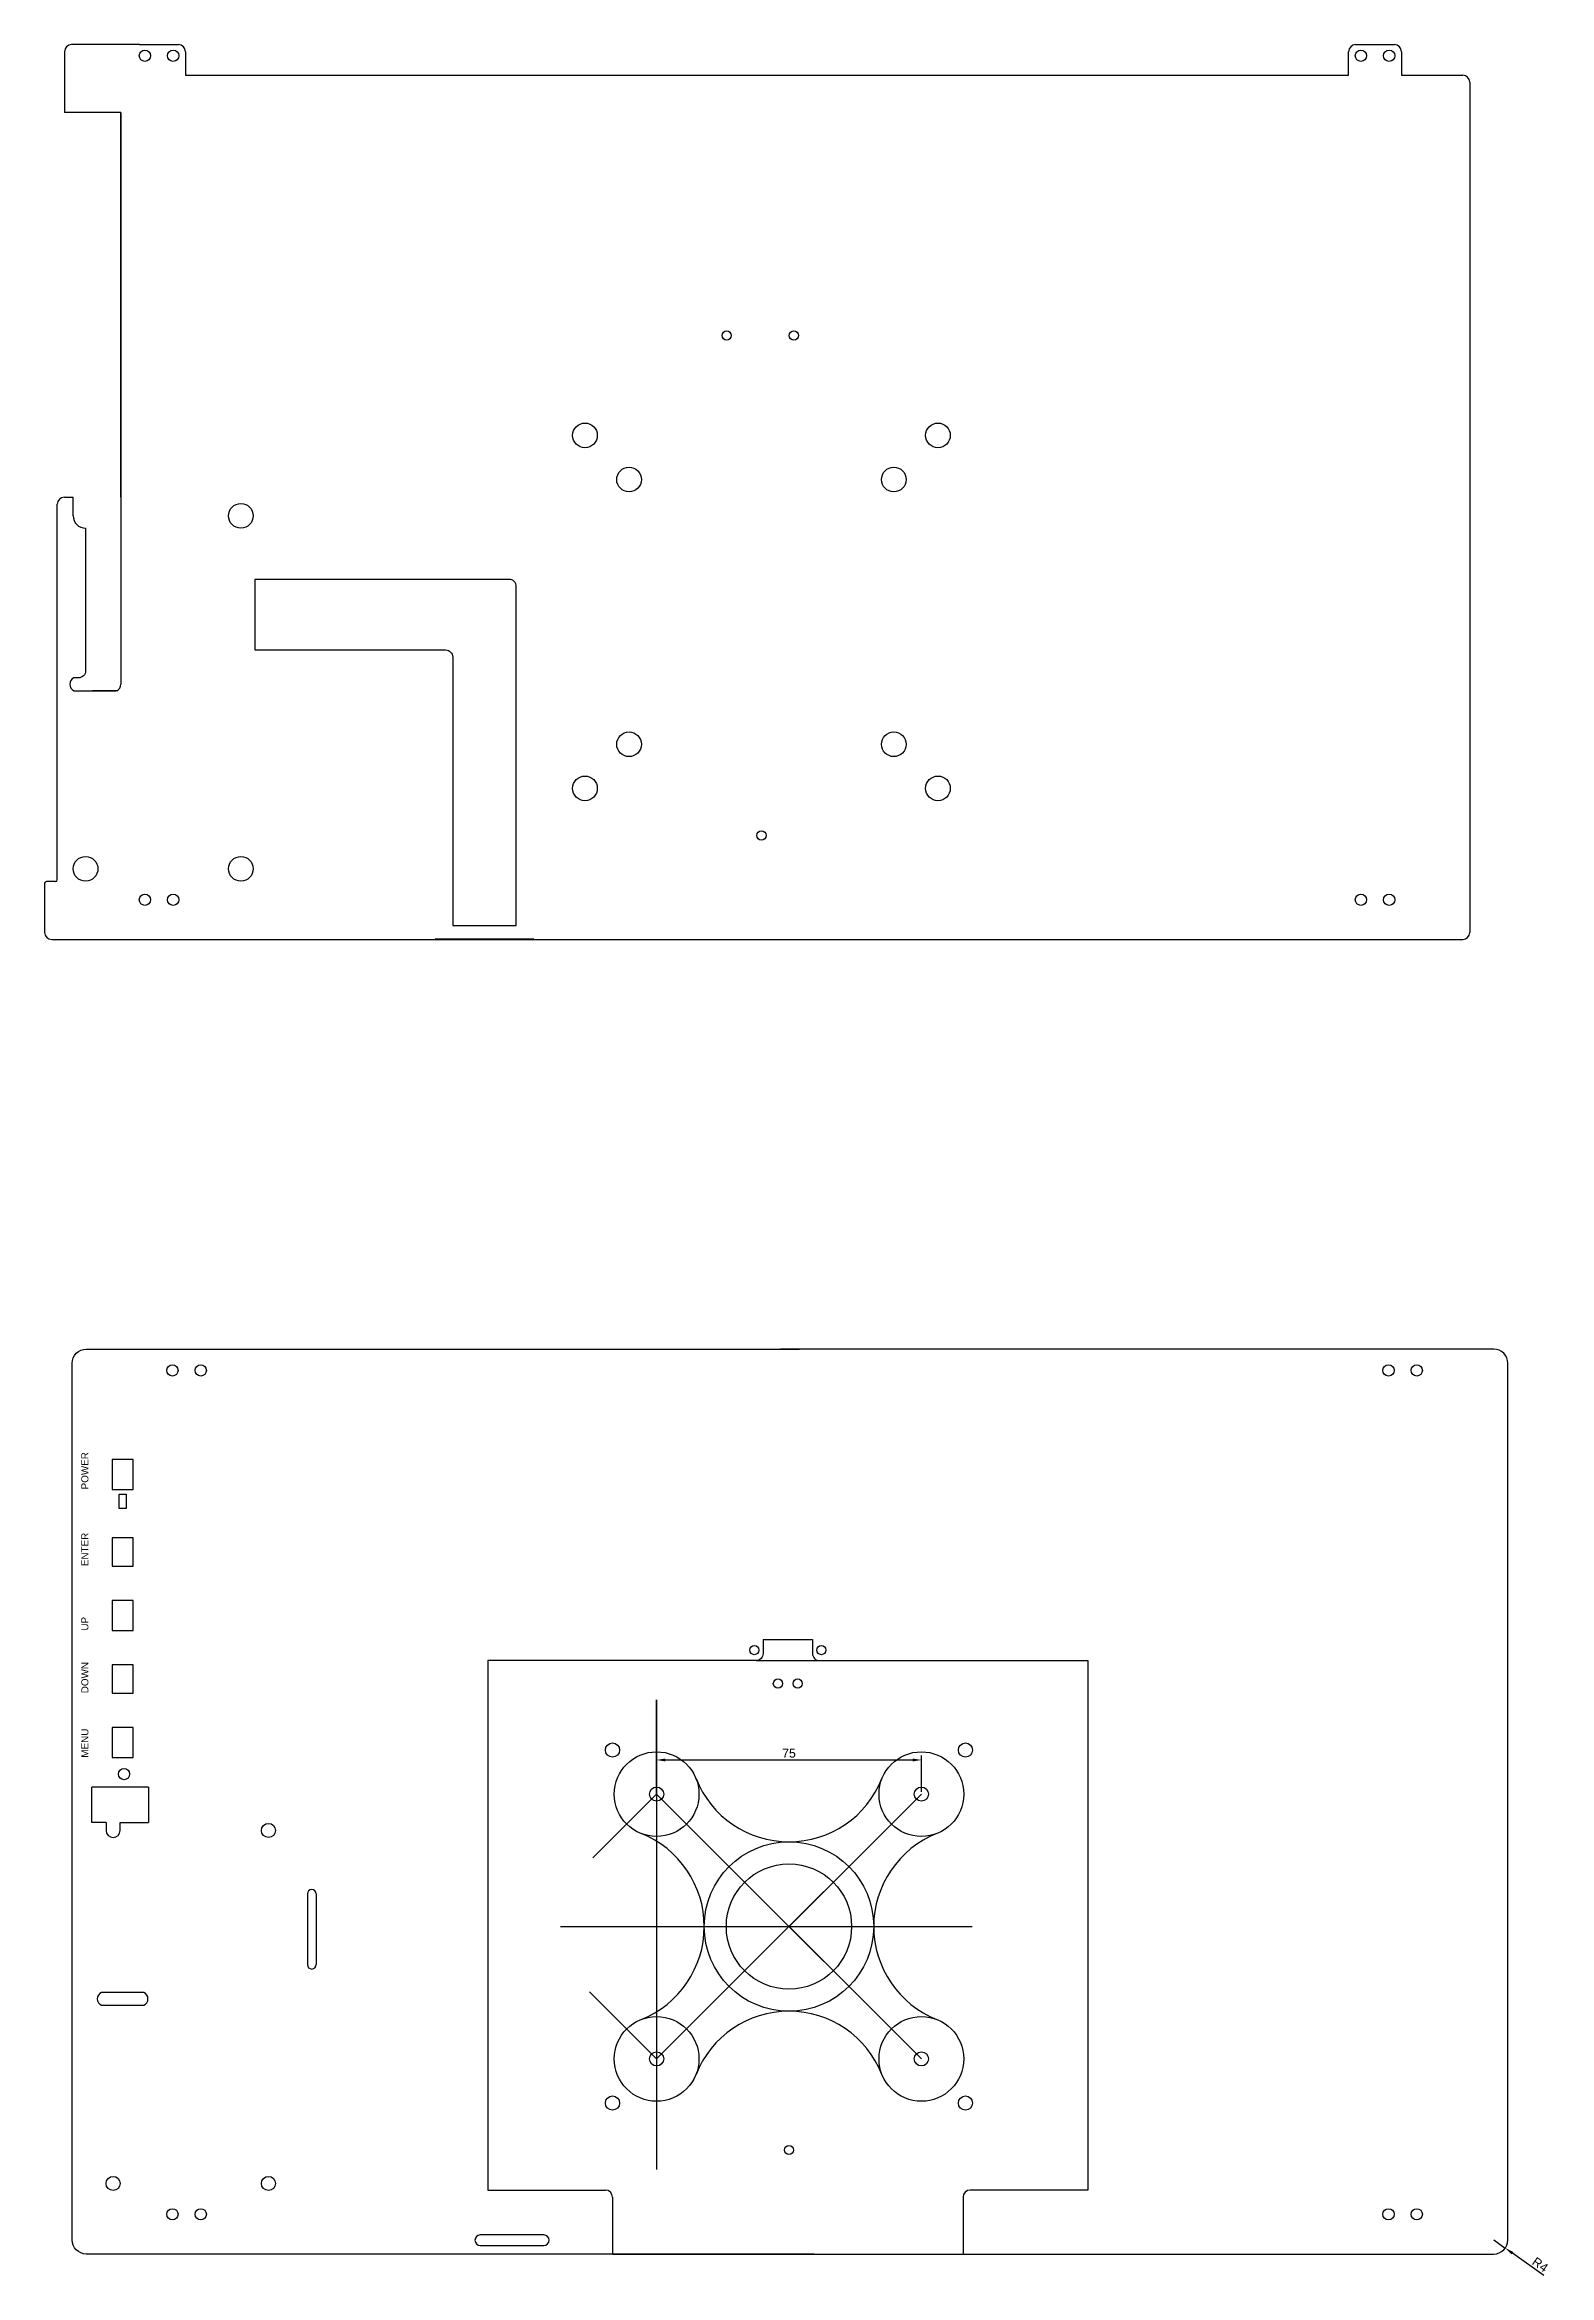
# Model space of a CAD drawing. Header units: millimetres. Extents: x -1635 to 5442, y -1125 to 1353.
# Drawn here: x -1635 to -1209, y -303 to 329 of the extents above; entities that cross this region are included whole.
import ezdxf

# ---------------------------------------------------------------- set-up
doc = ezdxf.new("R2010")
doc.units = ezdxf.units.MM
doc.styles.get("Standard").update_dxf_attribs({"font": 'arial.ttf'})
doc.dimstyles.new('ISO-25', dxfattribs={"dimtxt": 2.5, "dimasz": 2.5, "dimexe": 1.25, "dimexo": 0.625, "dimtad": 1, "dimtxsty": 'Standard', "dimcen": 2.5, "dimadec": 0, "dimazin": 0, "dimtfac": 1, "dimtmove": 0, "dimatfit": 3, "dimfxl": 1, "dimarcsym": 0})

msp = doc.modelspace()

# ---------------------------------------------------------------- texts
for s, p in [('POWER', (-1622.655, -80.763)), ('ENTER', (-1622.655, -102.513)), ('UP', (-1622.655, -120.763)), ('DOWN', (-1622.655, -138.513)), ('MENU', (-1622.655, -156.763))]:
    msp.add_text(s, height=2, rotation=90).set_placement(p)

# ---------------------------------------------------------------- blocks, each defined once
blk = doc.blocks.new('*D57')
at = {"color": 0, "lineweight": -2, "transparency": 16777216}
for p, q in [((-1224.52, -293.39), (-1221.26, -295.7)), ((-1210.29, -303.44), (-1219.22, -297.14))]:
    blk.add_line(p, q, dxfattribs=at)
at = {"color": 0, "transparency": 16777216}
blk.add_solid([(-1218.97, -296.8), (-1219.46, -297.48), (-1221.26, -295.7)], dxfattribs=at)
at = {"layer": 'Defpoints', "color": 0, "transparency": 16777216}
for p in [(-1224.52, -293.39), (-1221.26, -295.7)]:
    blk.add_point(p, dxfattribs=at)
at = {"color": 0, "transparency": 16777216, "insert": (-1211.36, -300.39), "char_height": 2.5, "attachment_point": 5, "rotation": 324.76559}
blk.add_mtext('R4', dxfattribs=at)
blk = doc.blocks.new('*D58')
at = {"color": 0, "lineweight": -2, "transparency": 16777216}
for p, q in [((-1461.68, -166.48), (-1461.68, -156.17)), ((-1459.18, -157.42), (-1389.18, -157.42)), ((-1386.68, -166.48), (-1386.68, -156.17))]:
    blk.add_line(p, q, dxfattribs=at)
at = {"color": 0, "transparency": 16777216}
for points in [[(-1459.18, -157), (-1459.18, -157.84), (-1461.68, -157.42)], [(-1389.18, -157), (-1389.18, -157.84), (-1386.68, -157.42)]]:
    blk.add_solid(points, dxfattribs=at)
at = {"layer": 'Defpoints', "color": 0, "transparency": 16777216}
for p in [(-1386.68, -157.42), (-1461.68, -167.11), (-1386.68, -167.11)]:
    blk.add_point(p, dxfattribs=at)
at = {"color": 0, "transparency": 16777216, "insert": (-1424.18, -155.52), "char_height": 2.5, "attachment_point": 5}
blk.add_mtext('75', dxfattribs=at)

# ---------------------------------------------------------------- dimensions: what is measured, and where the dimension line sits
dim = msp.add_linear_dim(base=(-1386.678, -157.42), p1=(-1461.678, -167.105), p2=(-1386.678, -167.105), dimstyle='ISO-25')
dim.commit()
dim.dimension.update_dxf_attribs({"geometry": '*D58', "text_midpoint": (-1424.178, -155.524)})
dim = msp.add_radius_dim(center=(-1224.525, -293.389), mpoint=(-1221.257, -295.697), dimstyle='ISO-25')
dim.commit()
dim.dimension.update_dxf_attribs({"geometry": '*D57', "text_midpoint": (-1212.446, -301.92), "dimtype": 164})

# ---------------------------------------------------------------- linework, layer by layer
for p, q in [((-1629.412, 326.552), (-1629.412, 309.328)), ((-1608.142, 328.552), (-1627.412, 328.552)), ((-1608.142, 328.552), (-1597.142, 328.552)), ((-1595.142, 326.552), (-1595.142, 319.902)), ((-1265.642, 319.902), (-1265.642, 326.552)), ((-1263.642, 328.552), (-1252.642, 328.552)), ((-1250.642, 326.552), (-1250.642, 319.902)), ((-1595.142, 319.902), (-1265.642, 319.902)), ((-1250.642, 319.902), (-1233.327, 319.902)), ((-1231.327, 317.902), (-1231.327, 77.052)), ((-1613.457, 309.328), (-1629.412, 309.328)), ((-1631.457, 91.952), (-1631.457, 198.328)), ((-1629.457, 200.328), (-1626.957, 200.328)), ((-1626.957, 195.052), (-1626.957, 200.328)), ((-1613.457, 200.328), (-1613.457, 147.328)), ((-1614.634, 145.514), (-1621.457, 145.514)), ((-1635.057, 90.952), (-1635.057, 77.052)), ((-1631.957, 91.452), (-1634.557, 91.452)), ((-1633.057, 75.052), (-1233.327, 75.052)), ((-1496.442, 75.152), (-1524.442, 75.152)), ((-1613.955, -82.159), (-1611.955, -82.159)), ((-1613.955, -86.159), (-1613.955, -82.159)), ((-1611.955, -82.159), (-1611.955, -86.159)), ((-1611.955, -86.159), (-1613.955, -86.159)), ((-1431.514, -123.319), (-1417.514, -123.319)), ((-1509.514, -129.269), (-1509.514, -279.269)), ((-1433.514, -129.269), (-1415.514, -129.269)), ((-1339.514, -129.269), (-1339.514, -279.269)), ((-1461.678, -167.105), (-1461.678, -140.358)), ((-1461.678, -140.358), (-1461.678, -273.447)), ((-1605.655, -165.113), (-1621.655, -165.113)), ((-1621.655, -175.113), (-1621.655, -165.113)), ((-1605.655, -165.113), (-1605.655, -175.113)), ((-1461.678, -167.105), (-1479.706, -185.133)), ((-1461.678, -167.105), (-1386.678, -242.105)), ((-1386.678, -167.105), (-1461.678, -242.105)), ((-1617.655, -175.113), (-1621.655, -175.113)), ((-1617.655, -175.113), (-1617.655, -177.39)), ((-1613.655, -177.39), (-1613.655, -175.113)), ((-1613.655, -175.113), (-1605.655, -175.113)), ((-1560.62, -195.39), (-1560.62, -215.39)), ((-1558.12, -195.39), (-1558.12, -215.39)), ((-1424.178, -204.605), (-1414.279, -194.706)), ((-1414.279, -194.706), (-1424.178, -204.605)), ((-1488.889, -204.605), (-1372.311, -204.605)), ((-1424.178, -204.605), (-1414.279, -214.505)), ((-1414.279, -214.505), (-1424.178, -204.605)), ((-1461.678, -242.105), (-1480.678, -223.106)), ((-1509.514, -279.269), (-1476.178, -279.269)), ((-1474.178, -281.269), (-1474.178, -297.389)), ((-1374.85, -281.269), (-1374.85, -297.389)), ((-1339.514, -279.269), (-1372.85, -279.269)), ((-1474.178, -297.389), (-1374.178, -297.389))]:
    msp.add_line(p, q)
for points in [[(-1613.457, 200.328), (-1613.457, 309.328)], [(-1609.955, -72.263), (-1615.955, -72.263), (-1615.955, -76.513), (-1615.955, -80.763), (-1609.955, -80.763)], [(-1615.955, -94.513), (-1615.955, -98.513), (-1615.955, -102.513), (-1609.955, -102.513), (-1609.955, -94.513)], [(-1609.955, -112.263), (-1615.955, -112.263), (-1615.955, -116.513), (-1615.955, -120.763), (-1609.955, -120.763)], [(-1615.955, -130.513), (-1615.955, -134.513), (-1615.955, -138.513), (-1609.955, -138.513), (-1609.955, -130.513)], [(-1609.955, -148.263), (-1615.955, -148.263), (-1615.955, -152.513), (-1615.955, -156.763), (-1609.955, -156.763)]]:
    msp.add_lwpolyline(points, close=True)
for points in [[(-1623.457, 191.552), (-1623.457, 151.164, -0.4142149), (-1625.457, 149.164), (-1626.757, 149.164, 0.6457501), (-1626.757, 145.519), (-1614.757, 145.519)], [(-1614.634, 145.514, 0.2936761), (-1613.457, 147.328, 0.2936761)], [(-1417.018, -297.389), (-1623.255, -297.389, -0.4142136), (-1627.255, -293.389), (-1627.255, -45.039, -0.4142136), (-1623.255, -41.039), (-1593.44, -41.039), (-1421.19, -41.039)], [(-1430.761, -297.389), (-1224.525, -297.389, 0.4142136), (-1220.525, -293.389), (-1220.525, -45.039, 0.4142136), (-1224.525, -41.039), (-1254.34, -41.039), (-1426.59, -41.039)], [(-1431.514, -123.319), (-1431.514, -127.269, -0.4142136), (-1433.514, -129.269), (-1509.514, -129.269)], [(-1417.514, -123.319), (-1417.514, -127.269, 0.4142136), (-1415.514, -129.269), (-1339.514, -129.269)]]:
    msp.add_lwpolyline(points, format="xyb")
for points in [[(-1501.442, 175.052, 0.4142136), (-1503.442, 177.052), (-1575.457, 177.052), (-1575.457, 157.052), (-1521.442, 157.052, -0.4142136), (-1519.442, 155.052), (-1519.442, 78.959), (-1501.442, 78.959)], [(-1606.954, -226.923, 0.645754), (-1606.954, -223.277), (-1618.954, -223.277, 0.6457501), (-1618.954, -226.923)], [(-1511.639, -291.982, 1), (-1511.639, -294.982), (-1493.639, -294.982, 1), (-1493.639, -291.982)]]:
    msp.add_lwpolyline(points, format="xyb", close=True)
for centre, radius in [((-1606.642, 325.402), 1.6), ((-1598.642, 325.402), 1.6), ((-1262.142, 325.402), 1.6), ((-1254.142, 325.402), 1.6), ((-1441.817, 246.147), 1.3), ((-1422.817, 246.147), 1.3), ((-1481.981, 217.836), 3.5), ((-1381.981, 217.836), 3.5), ((-1469.481, 205.336), 3.5), ((-1394.481, 205.336), 3.5), ((-1579.457, 195.052), 3.5), ((-1469.481, 130.336), 3.5), ((-1394.481, 130.336), 3.5), ((-1481.981, 117.836), 3.5), ((-1381.981, 117.836), 3.5), ((-1431.981, 104.504), 1.3), ((-1623.457, 95.052), 3.5), ((-1579.457, 95.052), 3.5), ((-1606.642, 86.302), 1.6), ((-1598.642, 86.302), 1.6), ((-1262.142, 86.302), 1.6), ((-1254.142, 86.302), 1.6), ((-1598.84, -47.039), 1.6), ((-1598.84, -47.039), 1.6), ((-1590.84, -47.039), 1.6), ((-1590.84, -47.039), 1.6), ((-1254.34, -47.039), 1.6), ((-1254.34, -47.039), 1.6), ((-1246.34, -47.039), 1.6), ((-1246.34, -47.039), 1.6), ((-1434.014, -126.294), 1.3), ((-1415.014, -126.294), 1.3), ((-1427.314, -135.769), 1.3), ((-1421.714, -135.769), 1.3), ((-1474.178, -154.605), 2), ((-1461.678, -167.105), 12), ((-1386.678, -167.105), 12), ((-1386.678, -167.105), 12), ((-1374.178, -154.605), 2), ((-1612.565, -161.413), 1.6), ((-1461.678, -167.105), 2), ((-1386.678, -167.105), 2), ((-1571.655, -177.39), 2), ((-1424.178, -204.605), 24), ((-1424.178, -204.605), 17.75), ((-1461.678, -242.105), 12), ((-1461.678, -242.105), 12), ((-1386.678, -242.105), 12), ((-1386.678, -242.105), 12), ((-1461.678, -242.105), 2), ((-1386.678, -242.105), 2), ((-1474.178, -254.605), 2), ((-1374.178, -254.605), 2), ((-1424.178, -267.937), 1.3), ((-1615.655, -277.39), 2), ((-1571.655, -277.39), 2), ((-1598.84, -286.139), 1.6), ((-1598.84, -286.139), 1.6), ((-1590.84, -286.139), 1.6), ((-1590.84, -286.139), 1.6), ((-1254.34, -286.139), 1.6), ((-1254.34, -286.139), 1.6), ((-1246.34, -286.139), 1.6), ((-1246.34, -286.139), 1.6)]:
    msp.add_circle(centre, radius)
for centre, radius, start, end in [((-1627.412, 326.552), 2, 90, 180), ((-1597.142, 326.552), 2, 0, 90), ((-1263.642, 326.552), 2, 90, 180), ((-1252.642, 326.552), 2, 0, 90), ((-1233.327, 317.902), 2, 0, 90), ((-1629.457, 198.328), 2, 90, 180), ((-1623.457, 195.052), 3.5, 180, 270), ((-1634.557, 90.952), 0.5, 90, 180), ((-1631.957, 91.952), 0.5, 270, 0), ((-1633.057, 77.052), 2, 180, 270), ((-1233.327, 77.052), 2, 270, 0), ((-1424.178, -152.282), 28.324, 201.568596, 338.431404), ((-1615.655, -177.39), 2, 180, 0), ((-1476.502, -204.605), 28.324, 291.568596, 68.431404), ((-1371.855, -204.605), 28.324, 111.568596, 248.431404), ((-1559.37, -195.39), 1.25, 0, 180), ((-1559.37, -215.39), 1.25, 180, 0), ((-1424.178, -256.929), 28.324, 21.568596, 158.431404), ((-1476.178, -281.269), 2, 0, 90), ((-1372.85, -281.269), 2, 90, 180)]:
    msp.add_arc(centre, radius, start, end)

msp.set_redraw_order([(e.dxf.handle, doc.entitydb.next_handle()) for e in msp.query("TEXT MTEXT ATTDEF DIMENSION ARC_DIMENSION")])  # texts and dimensions are drawn at this point

doc.saveas('drawing.dxf')
